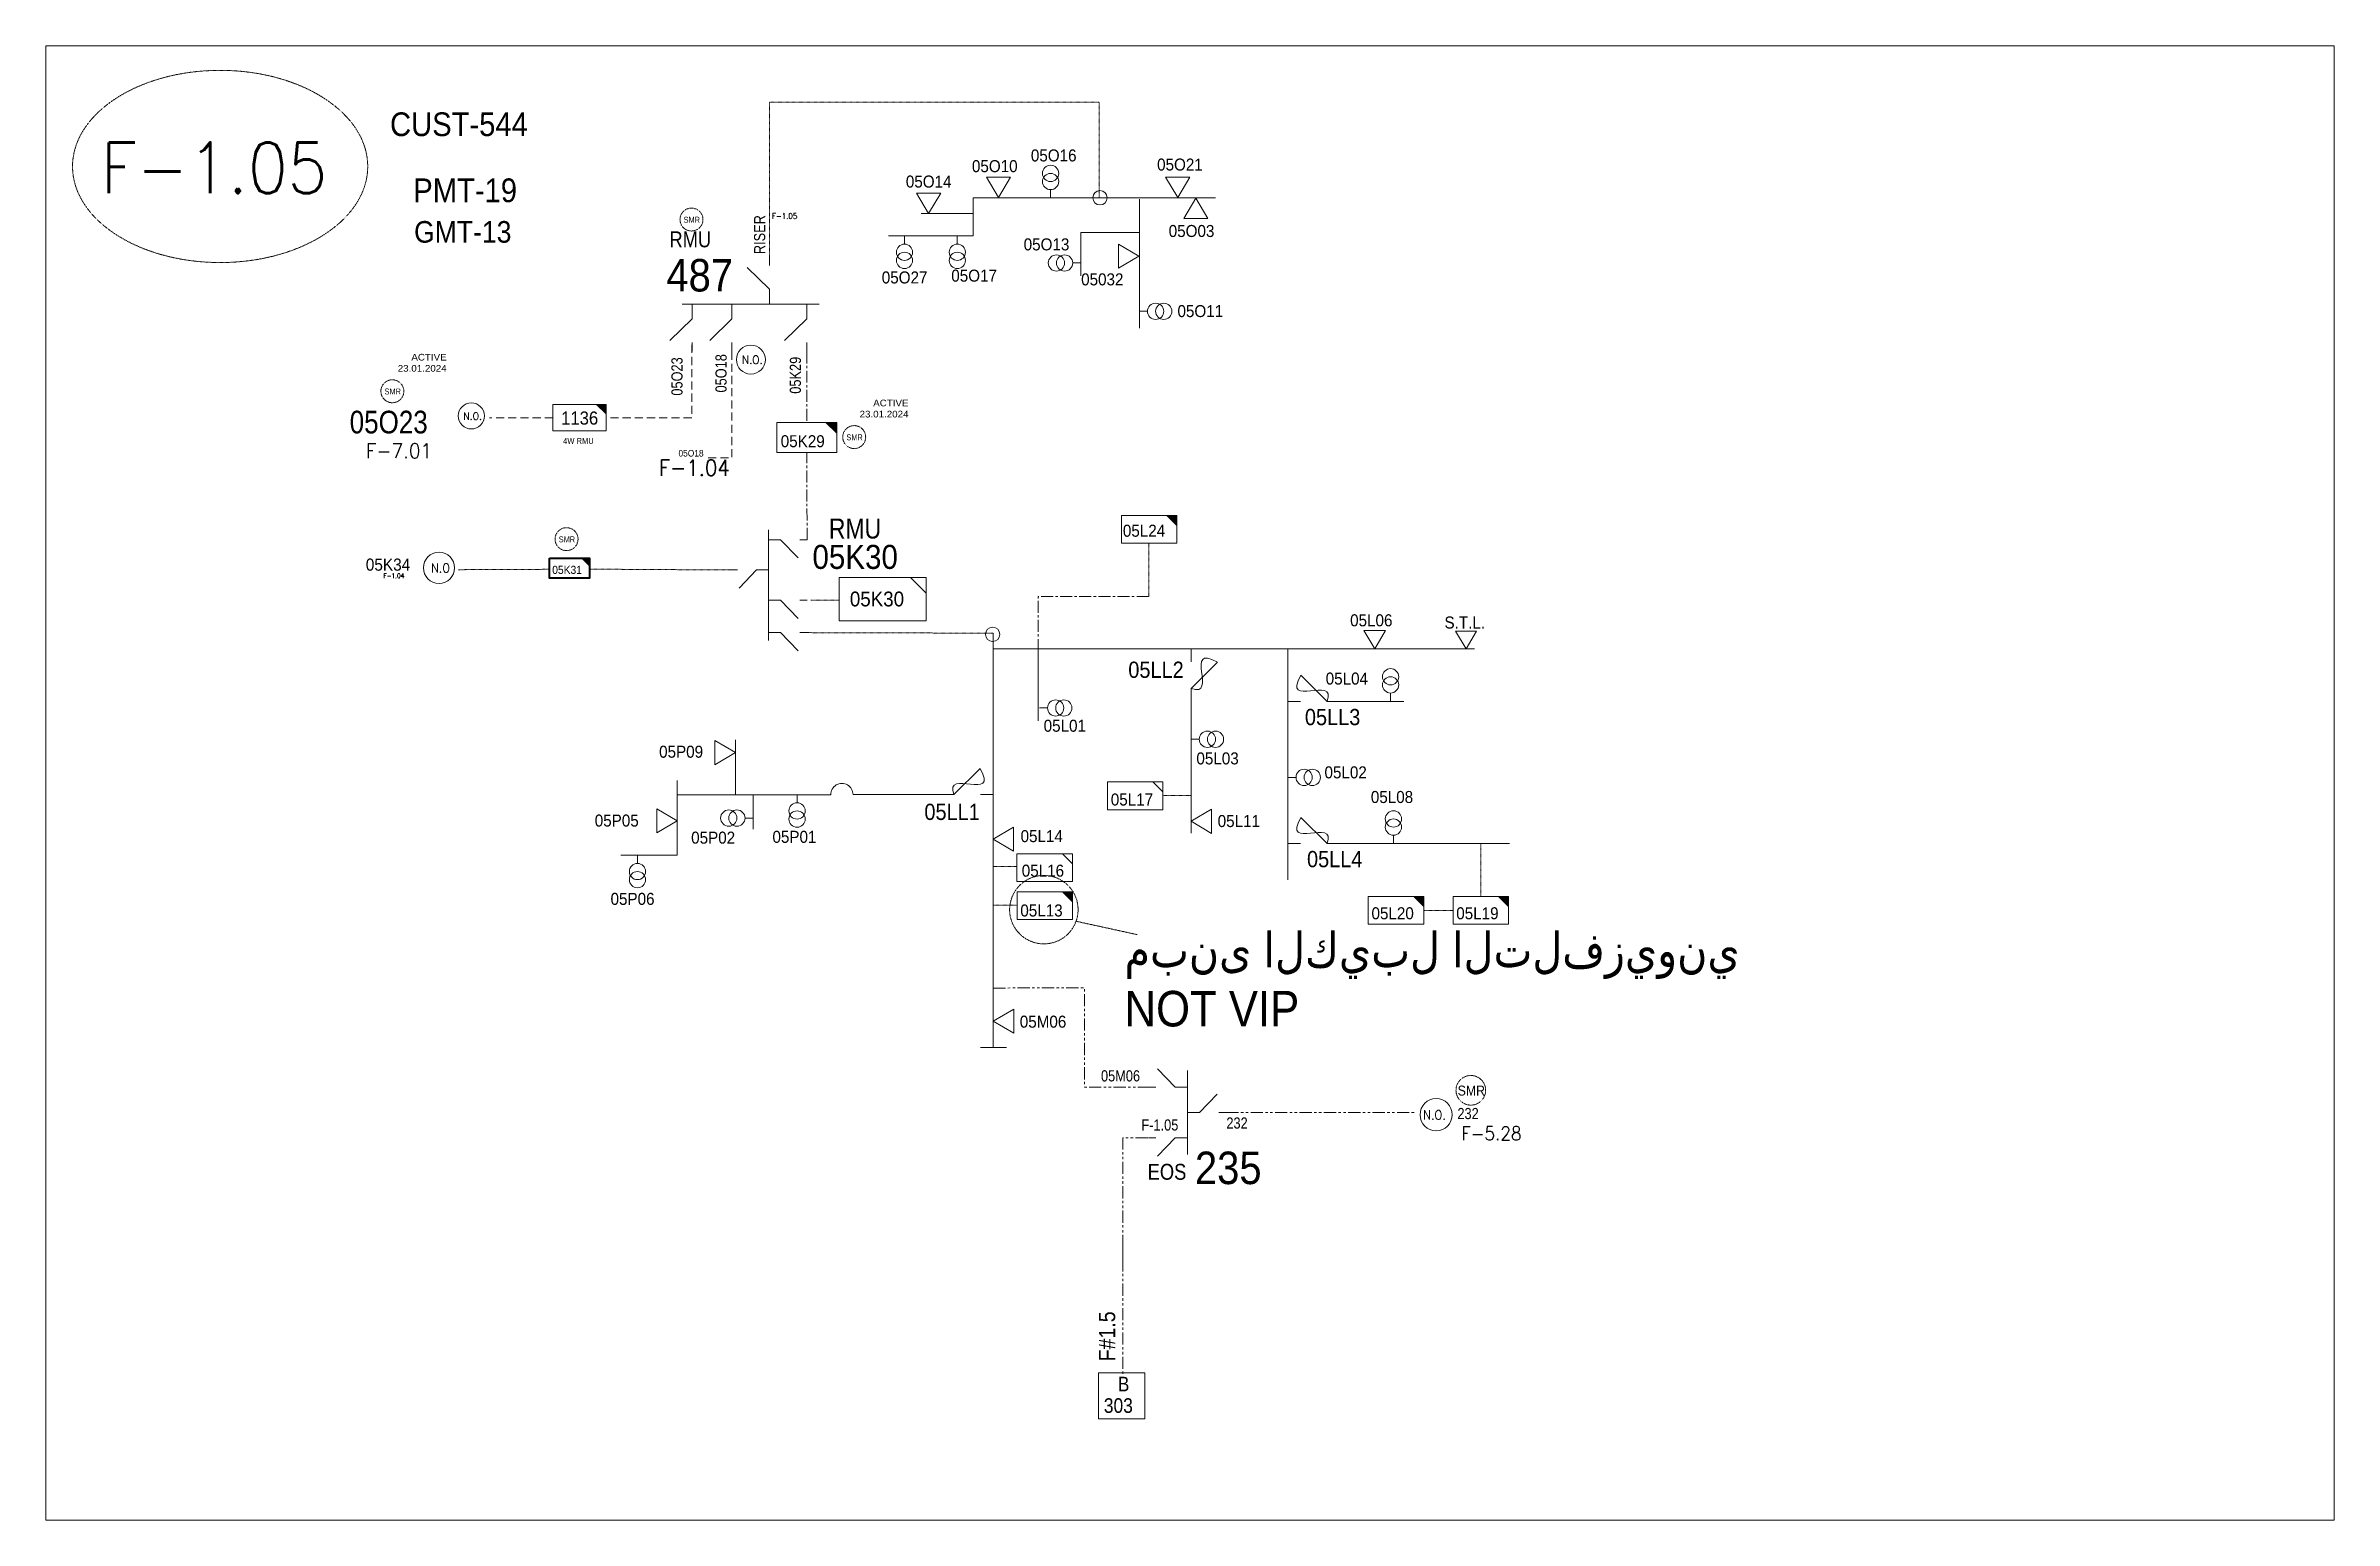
# Model space of a CAD drawing. Header units: metres. Extents: x 65984 to 144644, y -19036 to 23726.
# Drawn here: x 115232 to 116169, y 12758 to 13362 of the extents above; entities that cross this region are included whole.
import ezdxf
from ezdxf.enums import TextEntityAlignment as Align

# ---------------------------------------------------------------- set-up
doc = ezdxf.new("R2010")
doc.units = ezdxf.units.M
doc.header["$MEASUREMENT"] = 0
for name, pattern in [('( Center )', [2, 1.25, -0.25, 0.25, -0.25]), ('( Hidden )', [0.375, 0.25, -0.125]), ('( Phantom )', [2.5, 1.25, -0.25, 0.25, -0.25, 0.25, -0.25]), ('DGN Style 3', [0.013877, 0, -0.013877])]:
    doc.linetypes.add(name, pattern=pattern)
doc.layers.get('0').update_dxf_attribs({"color": 95, "lineweight": 40})
for name, color, linetype, lineweight in [('d_eos', 111, 'Continuous', 40), ('d_eos no', 121, 'Continuous', 40), ('d_fco', 5, 'Continuous', 40), ('d_fco text', 95, 'Continuous', 40), ('d_oh branch', 94, 'Continuous', 40), ('d_switch', 95, 'Continuous', 40), ('d_tf', 1, 'Continuous', 40), ('d_tf no', 6, 'Continuous', 40), ('d_tf_200', 1, 'Continuous', 40), ('d_ug cable', 95, 'Continuous', 40), ('d_ug main line', 95, 'Continuous', 40), ('d_unit sub', 7, 'Continuous', 40), ('FDR  1  05', 172, 'Continuous', 40), ('fedr no', 95, 'Continuous', 40), ('GRID STATION 01', 7, 'Continuous', 40), ('Level 37', 7, 'Continuous', 0), ('O H MAIN FEEDER', 4, 'Continuous', 100), ('SW N O', 114, 'Continuous', 30)]:
    doc.layers.add(name, color=color, linetype=linetype, lineweight=lineweight)
doc.styles.add('NASKHF', font='naskhf.shx', dxfattribs={"height": 8})
doc.styles.get("Standard").update_dxf_attribs({"font": 'txt.shx'})
doc.styles.add('Style-Arial', font='arial.ttf')
doc.styles.add('Style-ENGINEERING', font='ENGINEERING.shx')
doc.styles.add('Style-msdefault', font='msdefault.shx')
doc.styles.add('Style-STANDARD', font='STANDARD.shx')

msp = doc.modelspace()

# ---------------------------------------------------------------- texts
at = {"color": 4, "char_height": 2.7359, "attachment_point": 9}
for insert in [(115396.5, 13228.61), (115585.57, 13209.85)]:
    msp.add_mtext('\\FENGINEERING;\\H1x;\\W1.09375;ACTIVE\\P23.01.2024', dxfattribs=dict(at, insert=insert))
at = {"layer": 'd_eos no', "color": 7, "linetype": 'Continuous', "lineweight": 13, "style": 'Style-Arial', "width": 0.88}
for s, height, p in [('CUST-544', 9.715, (115373.32, 13334.82)), ('GMT-13', 8.843, (115383.16, 13290.31)), ('235', 13.31, (115702.82, 12909.28))]:
    msp.add_text(s, height=height, dxfattribs=at).set_placement(p, align=Align.TOP_LEFT)
at = {"layer": 'd_eos no', "color": 2, "linetype": 'Continuous', "lineweight": 13, "style": 'Style-Arial', "width": 0.88}
msp.add_text('487', height=13.31, dxfattribs=at).set_placement((115486.44, 13274.79), align=Align.TOP_LEFT)
at = {"layer": 'd_eos no', "color": 7, "linetype": 'Continuous', "lineweight": 13, "ltscale": 0.805723, "style": 'Style-Arial', "width": 0.88}
msp.add_text('05K30', height=9.841, dxfattribs=at).set_placement((115546.25, 13157.72), align=Align.TOP_LEFT)
at = {"layer": 'd_eos no', "color": 7, "linetype": 'Continuous', "lineweight": 13, "insert": (115382.84, 13307.77), "char_height": 9.7153, "width": 41.9456, "attachment_point": 1, "style": 'NASKHF'}
msp.add_mtext('\\fArial|b0|i0|c178178|p39;\\H1x;\\W0.88;PMT-19', dxfattribs=at)
at = {"layer": 'd_eos no', "color": 2, "linetype": 'Continuous', "lineweight": 13, "ltscale": 0.965736, "insert": (115674, 12999.34), "char_height": 14.5501, "attachment_point": 1, "style": 'NASKHF'}
msp.add_mtext('\\fArial|b0|i0|c178178|p39;\\H1x;\\W0.88;مبنى الكيبل التلفزيوني\\PNOT VIP', dxfattribs=at)
at = {"layer": 'd_fco text', "color": 7, "linetype": 'Continuous', "lineweight": 13, "style": 'Style-msdefault', "width": 0.916667}
msp.add_text('05LL2', height=6.652, dxfattribs=at).set_placement((115698.23, 13103.26), align=Align.RIGHT)
at = {"layer": 'd_fco text', "color": 111, "linetype": 'Continuous', "lineweight": 13, "style": 'Style-msdefault', "width": 0.916667}
for s, p in [('05LL3', (115770.52, 13083.9)), ('05LL4', (115771.39, 13025.73))]:
    msp.add_text(s, height=6.652, dxfattribs=at).set_placement(p, align=Align.RIGHT)
at = {"layer": 'd_fco text', "color": 7, "linetype": 'Continuous', "lineweight": 13, "style": 'Style-msdefault', "width": 0.916667}
msp.add_text('05LL1', height=6.652, dxfattribs=at).set_placement((115592.08, 13051.73), align=Align.TOP_LEFT)
at = {"layer": 'd_switch', "color": 111, "linetype": 'Continuous', "lineweight": 13, "style": 'Style-ENGINEERING', "width": 0.857143}
msp.add_text('RISER', height=4.565, rotation=90.00037, dxfattribs=at).set_placement((115522.34, 13292.75), align=Align.TOP_RIGHT)
at = {"layer": 'd_switch', "color": 7, "linetype": 'Continuous', "lineweight": 13, "style": 'Style-ENGINEERING', "width": 0.857143}
for s, p in [('05O23', (115488.5, 13218.83)), ('05O18', (115506.54, 13220.12))]:
    msp.add_text(s, height=4.565, rotation=90, dxfattribs=at).set_placement(p, align=Align.TOP_LEFT)
at = {"layer": 'd_switch', "color": 111, "linetype": 'Continuous', "lineweight": 13, "style": 'Style-ENGINEERING', "width": 0.857143}
msp.add_text('05K29', height=4.565, rotation=90, dxfattribs=at).set_placement((115536.97, 13219.62), align=Align.TOP_LEFT)
at = {"layer": 'd_switch', "color": 7, "linetype": 'Continuous', "lineweight": 13, "style": 'Style-ENGINEERING', "width": 0.857143}
for s, p in [('05M06', (115664.37, 12942.58)), ('232', (115715.7, 12923.27))]:
    msp.add_text(s, height=4.565, dxfattribs=at).set_placement(p, align=Align.TOP_LEFT)
msp.add_text('F-1.05', height=4.565, rotation=359.99248, dxfattribs=at).set_placement((115696.04, 12922.47), align=Align.TOP_RIGHT)
at = {"layer": 'd_switch', "color": 2, "linetype": 'Continuous', "lineweight": 13, "style": 'Style-ENGINEERING', "width": 0.857143}
msp.add_text('232', height=4.565, rotation=0.00652, dxfattribs=at).set_placement((115810.28, 12927.15), align=Align.TOP_LEFT)
at = {"layer": 'd_switch', "color": 131, "linetype": 'Continuous', "lineweight": 13, "ltscale": 1.689068, "insert": (115356.8, 13212.65), "char_height": 9.2841, "width": 80.4612, "attachment_point": 1, "style": 'NASKHF'}
msp.add_mtext('\\FENGINEERING;\\H1x;\\W0.857143;05O23', dxfattribs=at)
at = {"layer": 'd_tf no', "color": 111, "linetype": 'Continuous', "lineweight": 13, "style": 'Style-msdefault', "width": 0.945946}
for s, height, p in [('05O10', 4.925, (115611.53, 13315.27)), ('05O16', 4.925, (115635.66, 13319.65)), ('05O21', 4.925, (115687.34, 13315.92)), ('05O14', 4.925, (115584.48, 13308.96)), ('05O13', 4.925, (115632.72, 13283.23)), ('05032', 4.925, (115656.24, 13268.91)), ('05O11', 4.925, (115695.68, 13255.92)), ('1136', 5.391, (115443.36, 13212.35)), ('05L24', 4.925, (115673.33, 13165.98)), ('05L06', 4.925, (115766.36, 13129.3)), ('S.T.L.', 4.925, (115804.99, 13128.4)), ('05L04', 4.925, (115756.36, 13105.44)), ('05L01', 4.925, (115640.9, 13086.13)), ('05P09', 4.925, (115483.47, 13075.49)), ('05L03', 4.925, (115703.43, 13072.75)), ('05L02', 4.925, (115755.87, 13067.04)), ('05L17', 4.925, (115668.38, 13055.92)), ('05L08', 4.925, (115774.84, 13056.95)), ('05P05', 4.925, (115457.12, 13047.3)), ('05L11', 4.925, (115712.14, 13047.1)), ('05P02', 4.925, (115496.59, 13040.3)), ('05P01', 4.925, (115529.87, 13040.64)), ('05L14', 4.925, (115631.46, 13040.93)), ('05L16', 4.925, (115631.93, 13026.78)), ('05P06', 4.925, (115463.59, 13015.23)), ('05L13', 4.925, (115631.35, 13010.48)), ('05L20', 4.925, (115775.11, 13009.33)), ('05L19', 4.925, (115809.81, 13009.33)), ('05M06', 4.925, (115631.12, 12964.95))]:
    msp.add_text(s, height=height, dxfattribs=at).set_placement(p, align=Align.TOP_LEFT)
for s, p in [('05O03', (115692.09, 13283.79)), ('05O27', (115574.62, 13264.76)), ('05O17', (115603.08, 13265.5))]:
    msp.add_text(s, height=4.925, dxfattribs=at).set_placement(p)
at = {"layer": 'd_tf no', "color": 7, "linetype": 'Continuous', "lineweight": 13, "style": 'Style-msdefault', "width": 0.945946}
for s, height, p in [('4W RMU', 2.439, (115444.19, 13201.53)), ('05O18', 2.71, (115491.4, 13196.6)), ('05K34', 4.98, (115363.39, 13152.13))]:
    msp.add_text(s, height=height, dxfattribs=at).set_placement(p, align=Align.TOP_LEFT)
at = {"layer": 'd_tf no', "color": 121, "linetype": 'Continuous', "lineweight": 13, "style": 'Style-msdefault', "width": 0.945946}
for s, height, p in [('05K29', 4.925, (115533.26, 13202.64)), ('05K30', 6.069, (115561.56, 13138.6))]:
    msp.add_text(s, height=height, dxfattribs=at).set_placement(p, align=Align.TOP_LEFT)
at = {"layer": 'd_tf no', "color": 2, "linetype": 'Continuous', "lineweight": 40, "style": 'Style-msdefault', "width": 0.945946}
msp.add_text('05K31', height=3.33, dxfattribs=at).set_placement((115439.71, 13149.16), align=Align.TOP_LEFT)
at = {"layer": 'd_tf no', "color": 1, "lineweight": 13, "attachment_point": 1, "style": 'NASKHF'}
for insert, char_height in [((115493.52, 13292.06), 2.435), ((115371.07, 13221.75), 2.435), ((115560.14, 13202.98), 2.435), ((115442.38, 13161.19), 2.435), ((115810.39, 12936.31), 4.0652)]:
    msp.add_mtext('\\Fmsdefault;\\H1x;\\W0.925;SMR\\P', dxfattribs=dict(at, insert=insert, char_height=char_height))
at = {"layer": 'fedr no', "color": 2, "linetype": 'Continuous', "lineweight": 13, "style": 'Style-STANDARD', "width": 0.909091}
msp.add_text('F-1.04', height=1.943, dxfattribs=at).set_placement((115374.89, 13145.08), align=Align.MIDDLE_CENTER)
at = {"layer": 'fedr no', "color": 6, "linetype": 'Continuous', "lineweight": 13, "insert": (115301.31, 13312.09), "char_height": 20.822, "attachment_point": 5, "style": 'Style-STANDARD'}
msp.add_mtext('F-1.05', dxfattribs=at)
at = {"layer": 'fedr no', "color": 111, "linetype": 'Continuous', "lineweight": 40, "insert": (115534.87, 13292.37), "char_height": 2.331, "width": 14.4147, "attachment_point": 5, "style": 'Style-STANDARD'}
msp.add_mtext('F-1.05', dxfattribs=at)
at = {"layer": 'fedr no', "color": 2, "linetype": 'Continuous', "lineweight": 40, "insert": (115377, 13196.24), "char_height": 6.081, "width": 37.6107, "attachment_point": 5, "style": 'Style-STANDARD'}
msp.add_mtext('F-7.01', dxfattribs=at)
at = {"layer": 'fedr no', "color": 55, "linetype": 'Continuous', "lineweight": 40, "insert": (115497.91, 13189.28), "char_height": 6.508, "width": 40.2517, "attachment_point": 5, "style": 'Style-STANDARD'}
msp.add_mtext('F-1.04', dxfattribs=at)
at = {"layer": 'fedr no', "color": 55, "linetype": 'Continuous', "lineweight": 40, "insert": (115824.2, 12916.74), "char_height": 5.541, "attachment_point": 5, "style": 'Style-STANDARD'}
msp.add_mtext('F-5.28', dxfattribs=at)
at = {"layer": 'GRID STATION 01', "color": 111, "linetype": 'Continuous', "lineweight": 13, "style": 'Style-msdefault', "width": 0.9}
msp.add_text('F#1.5', height=6.655, rotation=90, dxfattribs=at).set_placement((115663.52, 12823.38), align=Align.TOP_LEFT)
at = {"layer": 'GRID STATION 01', "color": 111, "linetype": 'Continuous', "lineweight": 13, "style": 'Style-msdefault', "width": 0.888889}
for s, height, p in [('B', 5.99, (115671.25, 12817.1)), ('303', 5.989, (115665.54, 12808.29))]:
    msp.add_text(s, height=height, dxfattribs=at).set_placement(p, align=Align.TOP_LEFT)
at = {"layer": 'Level 37', "color": 2, "linetype": 'Continuous', "lineweight": 13, "style": 'Style-msdefault', "width": 0.86}
msp.add_text('RMU', height=6.522, rotation=0.00037, dxfattribs=at).set_placement((115504.78, 13286.09), align=Align.TOP_RIGHT)
at = {"layer": 'Level 37', "color": 7, "linetype": 'Continuous', "lineweight": 13, "ltscale": 1.13661, "style": 'Style-msdefault', "width": 0.86}
msp.add_text('RMU', height=8.184, rotation=0.00037, dxfattribs=at).set_placement((115574.38, 13168.51), align=Align.TOP_RIGHT)
at = {"layer": 'Level 37', "color": 7, "linetype": 'Continuous', "lineweight": 13, "style": 'Style-msdefault', "width": 0.86}
msp.add_text('EOS', height=6.522, rotation=0.00037, dxfattribs=at).set_placement((115699.31, 12904.27), align=Align.TOP_RIGHT)

# ---------------------------------------------------------------- blocks, each defined once
blk = doc.blocks.new('TF_8')
at = {"color": 0, "linetype": 'ByBlock', "lineweight": -2}
blk.add_line((6.3, 4.95), (9.9, 1.35), dxfattribs=at)
blk.add_3dface([(-10.1, 4.95), (9.9, 4.95), (9.9, -5.05), (-10.1, -5.05)], dxfattribs=at)
blk = doc.blocks.new('exist.us-1000kva')
at = {"color": 0, "linetype": 'ByBlock', "lineweight": -2, "flags": 128}
blk.add_lwpolyline([(40, 12.9), (32.8, 20), (40, 20)], close=True, dxfattribs=at)
at = {"color": 0, "linetype": 'ByBlock', "lineweight": -2, "extrusion": (0, 0, -1)}
blk.add_solid([(-40, 12.9), (-32.8, 20), (-40, 20)], dxfattribs=at)
at = {"color": 0, "linetype": 'ByBlock', "lineweight": -2, "xscale": 2, "yscale": 2}
blk.add_blockref('TF_8', (20.2, 10.1), dxfattribs=at)
blk = doc.blocks.new('*U1012')
at = {"layer": 'd_fco', "color": 7, "linetype": 'Continuous', "lineweight": 13}
blk.add_line((-4.6, 4.2), (-10.1, 4.2), dxfattribs=at)
at = {"layer": 'd_fco', "color": 7, "linetype": 'Continuous', "lineweight": 13, "flags": 128}
blk.add_lwpolyline([(13, 4.2), (7.1, 4.2), (-4.4, -7.3)], dxfattribs=at)
at = {"layer": 'd_fco', "color": 7, "linetype": 'Continuous', "lineweight": 13}
blk.add_open_spline([(-4.4, -7.3), (-13, 7.7), (11.6, -7.7), (7.1, 4.2)], degree=3, dxfattribs=at)
blk = doc.blocks.new('TFU_106')
at = {"layer": 'd_tf_200', "color": 111, "linetype": 'Continuous', "lineweight": 13}
blk.add_line((0, 10), (0, 0), dxfattribs=at)
at = {"layer": 'd_tf_200', "color": 111, "linetype": 'Continuous', "lineweight": 13, "extrusion": (0, 0, -1)}
for centre in [(0, 30), (0, 20)]:
    blk.add_circle(centre, 10, dxfattribs=at)
blk = doc.blocks.new('*U1102')
at = {"layer": 'd_fco', "color": 111, "linetype": 'Continuous', "lineweight": 13}
blk.add_line((-4.6, 4.2), (-10.1, 4.2), dxfattribs=at)
at = {"layer": 'd_fco', "color": 111, "linetype": 'Continuous', "lineweight": 13, "extrusion": (0, 0, -1), "flags": 128}
blk.add_lwpolyline([(-13, 4.2), (-7.1, 4.2), (4.4, -7.3)], dxfattribs=at)
at = {"layer": 'd_fco', "color": 111, "linetype": 'Continuous', "lineweight": 13}
blk.add_open_spline([(-4.4, -7.3), (-13, 7.7), (11.6, -7.7), (7.1, 4.2)], degree=3, dxfattribs=at)
blk = doc.blocks.new('*U1453')
at = {"layer": 'SW N O', "color": 3, "lineweight": 13, "ltscale": 0.426762, "extrusion": (0, 0, -1)}
blk.add_circle((0, 0), 16.8, dxfattribs=at)
at = {"layer": 'SW N O', "color": 3, "lineweight": 13, "extrusion": (0, 0, -1), "style": 'Style-STANDARD'}
blk.add_text('N.O.', height=9.6, rotation=360, dxfattribs=at).set_placement((-1.7, -0.2), align=Align.MIDDLE_CENTER)
blk = doc.blocks.new('TRA1_859')
at = {"layer": 'd_tf', "color": 111, "linetype": 'Continuous', "lineweight": 13, "ltscale": 0.000381836, "flags": 128}
blk.add_lwpolyline([(10, -17), (0, 0), (-10, -17)], close=True, dxfattribs=at)
blk = doc.blocks.new('TRA1_858')
at = {"layer": 'd_tf', "color": 111, "linetype": 'Continuous', "lineweight": 13, "ltscale": 0.000381836, "xscale": 1.000046566207833, "yscale": 1.000046566207833, "zscale": 1.000046566207833, "rotation": 180}
blk.add_blockref('TRA1_859', (0, 0), dxfattribs=at)
blk = doc.blocks.new('TRA1_861')
at = {"layer": 'd_tf', "color": 111, "linetype": 'Continuous', "lineweight": 13, "ltscale": 0.000377166, "flags": 128}
blk.add_lwpolyline([(10, -17), (0, 0), (-10, -17)], close=True, dxfattribs=at)
blk = doc.blocks.new('TRA1_860')
at = {"layer": 'd_tf', "color": 111, "linetype": 'Continuous', "lineweight": 13, "ltscale": 0.000377166, "xscale": 1.000046566207833, "yscale": 1.000046566207833, "zscale": 1.000046566207833, "rotation": 180}
blk.add_blockref('TRA1_861', (0, 0), dxfattribs=at)
blk = doc.blocks.new('TRA1_863')
at = {"layer": 'd_tf', "color": 111, "linetype": 'Continuous', "lineweight": 13, "ltscale": 0.000352979, "flags": 128}
blk.add_lwpolyline([(10.1, -17), (0.1, 0), (-9.9, -17)], close=True, dxfattribs=at)
blk = doc.blocks.new('TRA1_862')
at = {"layer": 'd_tf', "color": 111, "linetype": 'Continuous', "lineweight": 13, "ltscale": 0.000352979, "xscale": 1.000046566207833, "yscale": 1.000046566207833, "zscale": 1.000046566207833, "rotation": 180}
blk.add_blockref('TRA1_863', (0, 0), dxfattribs=at)
blk = doc.blocks.new('TRA1_865')
at = {"layer": 'd_tf', "color": 111, "linetype": 'Continuous', "lineweight": 13, "ltscale": 0.000345573, "flags": 128}
blk.add_lwpolyline([(10.1, -17), (0.1, 0), (-9.9, -17)], close=True, dxfattribs=at)
blk = doc.blocks.new('TRA1_864')
at = {"layer": 'd_tf', "color": 111, "linetype": 'Continuous', "lineweight": 13, "ltscale": 0.000345573, "xscale": 1.000046566207833, "yscale": 1.000046566207833, "zscale": 1.000046566207833, "rotation": 180}
blk.add_blockref('TRA1_865', (0, 0), dxfattribs=at)
blk = doc.blocks.new('*U893')
at = {"layer": 'SW N O', "color": 3, "lineweight": 13}
blk.add_circle((0, 0), 16.8, dxfattribs=at)
at = {"layer": 'SW N O', "color": 3, "lineweight": 13, "style": 'Style-STANDARD'}
blk.add_text('N.O.', height=9.6, dxfattribs=at).set_placement((1.7, -0.2), align=Align.MIDDLE_CENTER)
blk = doc.blocks.new('*U1430')
at = {"layer": 'SW N O', "color": 3, "lineweight": 13}
blk.add_circle((0, 0), 16.8, dxfattribs=at)
at = {"layer": 'SW N O', "color": 3, "lineweight": 13, "style": 'Style-STANDARD'}
blk.add_text('N.O', height=9.6, dxfattribs=at).set_placement((1.7, -0.2), align=Align.MIDDLE_CENTER)

# ---------------------------------------------------------------- linework, layer by layer
at = {"layer": 'd_eos', "color": 2, "linetype": 'Continuous', "lineweight": 13, "ltscale": 0.832639}
for p, q in [((115528.62, 13272.1), (115528.62, 13275.79)), ((115528.62, 13262.4), (115519.48, 13271.26)), ((115528.62, 13256.33), (115528.62, 13262.4)), ((115496.94, 13250.27), (115487.8, 13241.4)), ((115492.94, 13256.33), (115548.93, 13256.33)), ((115496.94, 13256.33), (115496.94, 13250.27)), ((115513.31, 13250.27), (115504.17, 13241.4)), ((115513.31, 13256.33), (115513.31, 13250.27)), ((115543.93, 13250.27), (115534.79, 13241.4)), ((115543.93, 13256.33), (115543.93, 13250.27)), ((115496.94, 13240.56), (115496.94, 13236.87)), ((115513.31, 13240.56), (115513.31, 13236.87)), ((115543.93, 13240.56), (115543.93, 13236.87))]:
    msp.add_line(p, q, dxfattribs=at)
at = {"layer": 'd_eos', "color": 7, "linetype": 'Continuous', "lineweight": 13, "ltscale": 0.674438}
for p, q in [((115528.28, 13118.54), (115528.28, 13163.89)), ((115528.27, 13159.84), (115533.19, 13159.84)), ((115533.19, 13159.84), (115540.37, 13152.44)), ((115541.05, 13159.84), (115544.04, 13159.84)), ((115515.5, 13147.44), (115512.51, 13147.44)), ((115523.36, 13147.44), (115516.18, 13140.04)), ((115528.28, 13147.44), (115523.36, 13147.44)), ((115528.28, 13135.04), (115533.19, 13135.04)), ((115533.19, 13135.04), (115540.37, 13127.64)), ((115541.05, 13135.04), (115544.04, 13135.04)), ((115528.27, 13121.78), (115533.19, 13121.78)), ((115533.19, 13121.78), (115540.37, 13114.38)), ((115541.05, 13121.78), (115544.04, 13121.78))]:
    msp.add_line(p, q, dxfattribs=at)
at = {"layer": 'd_eos', "color": 7, "linetype": 'Continuous', "lineweight": 13, "ltscale": 0.731598}
for p, q in [((115694.8, 12935.71), (115687.55, 12943.18)), ((115699.76, 12908.05), (115699.76, 12942.54)), ((115686.86, 12935.71), (115683.85, 12935.71)), ((115699.76, 12935.71), (115694.8, 12935.71)), ((115704.72, 12925.3), (115711.98, 12932.77)), ((115699.76, 12925.3), (115704.72, 12925.3)), ((115712.67, 12925.3), (115715.68, 12925.3)), ((115686.86, 12914.89), (115683.85, 12914.89)), ((115694.8, 12914.88), (115687.55, 12907.41)), ((115699.76, 12914.89), (115694.8, 12914.89))]:
    msp.add_line(p, q, dxfattribs=at)
at = {"layer": 'd_oh branch', "color": 111, "linetype": 'Continuous', "lineweight": 13}
for p, q in [((115711.18, 13299.85), (115612, 13299.85)), ((115612, 13284.23), (115612, 13299.85)), ((115680.08, 13246.45), (115680.08, 13299.28)), ((115612, 13293.43), (115590.69, 13293.43)), ((115680.08, 13285.7), (115656.12, 13285.7)), ((115656.12, 13267.83), (115656.12, 13285.7)), ((115612, 13284.23), (115577.34, 13284.23)), ((115817.31, 13115.11), (115620.23, 13115.11)), ((115638.62, 13115.11), (115638.62, 13085.61)), ((115740.88, 13115.11), (115740.88, 13020.62)), ((115701.27, 13094.88), (115701.27, 13039.73)), ((115788.31, 13093.64), (115761.13, 13093.64)), ((115514.7, 13055.43), (115514.7, 13077.93)), ((115490.86, 13061.19), (115490.86, 13030.7)), ((115553.73, 13055.43), (115490.86, 13055.43)), ((115521.97, 13055.43), (115521.97, 13041.37)), ((115599.95, 13055.45), (115562.86, 13055.45)), ((115831.64, 13035.4), (115761.26, 13035.4)), ((115490.86, 13030.7), (115467.79, 13030.7))]:
    msp.add_line(p, q, dxfattribs=at)
msp.add_arc((115558.3, 13055.45), 4.57, 0.06742, 180.23449, dxfattribs=at)
at = {"layer": 'd_ug cable', "color": 241, "linetype": '( Hidden )', "lineweight": 13, "ltscale": 13.31}
msp.add_line((115439.99, 13209.81), (115413.97, 13209.81), dxfattribs=at)
at = {"layer": 'd_ug cable', "color": 111, "linetype": 'DGN Style 3', "lineweight": 13}
for p, q in [((115683.91, 13136.65), (115683.91, 13158.34)), ((115438.23, 13147.72), (115401.28, 13147.56)), ((115512.51, 13147.44), (115454.78, 13147.79)), ((115557.27, 13135.12), (115545.48, 13135.15)), ((115620.24, 13121.57), (115544.04, 13121.78)), ((115689.7, 13055.07), (115701.27, 13055.07)), ((115819.84, 13013.71), (115819.84, 13035.4)), ((115629.93, 13026.01), (115620.23, 13026.01)), ((115630.02, 13010.14), (115620.23, 13010.14)), ((115808.48, 13008.03), (115796.5, 13008.03))]:
    msp.add_line(p, q, dxfattribs=at)
at = {"layer": 'd_ug cable', "color": 2, "linetype": 'DGN Style 3', "lineweight": 13}
msp.add_line((115654.08, 13003.62), (115679.19, 12998.13), dxfattribs=at)
at = {"layer": 'd_ug cable', "color": 111, "linetype": 'DGN Style 3', "lineweight": 13, "flags": 128}
msp.add_lwpolyline([(115528.62, 13275.79), (115528.62, 13339), (115663.65, 13339), (115663.65, 13299.85)], dxfattribs=at)
at = {"layer": 'd_ug cable', "color": 241, "linetype": '( Hidden )', "lineweight": 13, "ltscale": 13.31, "flags": 128}
msp.add_lwpolyline([(115496.92, 13239.65), (115496.92, 13209.81), (115461.74, 13209.81)], dxfattribs=at)
at = {"layer": 'd_ug cable', "color": 234, "linetype": '( Hidden )', "lineweight": 13, "ltscale": 13.31, "flags": 128}
msp.add_lwpolyline([(115513.31, 13236.87), (115513.31, 13193.39), (115502.44, 13193.39)], dxfattribs=at)
at = {"layer": 'd_ug cable', "color": 2, "linetype": 'DGN Style 3', "lineweight": 13}
for centre, radius in [((115496.72, 13290.94), 4.7), ((115374.27, 13220.62), 4.7), ((115563.34, 13201.86), 4.7), ((115445.59, 13160.07), 4.7), ((115640.98, 13008.35), 14.01), ((115815.77, 12934.39), 6.07)]:
    msp.add_circle(centre, radius, dxfattribs=at)
at = {"layer": 'd_ug main line', "color": 111, "linetype": '( Phantom )', "lineweight": 13, "ltscale": 3.993}
msp.add_line((115673.3, 12865.2), (115673.3, 12817.86), dxfattribs=at)
at = {"layer": 'd_ug main line', "color": 111, "linetype": '( Center )', "lineweight": 13, "ltscale": 3.91314, "flags": 128}
for points in [[(115543.93, 13236.87), (115543.93, 13207.83)], [(115544.04, 13159.84), (115543.93, 13195.58)], [(115683.87, 13136.53), (115638.62, 13136.53), (115638.62, 13115.12)]]:
    msp.add_lwpolyline(points, dxfattribs=at)
at = {"layer": 'd_ug main line', "color": 111, "linetype": '( Phantom )', "lineweight": 13, "ltscale": 3.993, "flags": 128}
for points in [[(115620.23, 12976.27), (115657.65, 12976.29), (115657.65, 12935.71), (115683.85, 12935.71)], [(115715.68, 12925.3), (115793.04, 12925.3)], [(115673.3, 12870.18), (115673.3, 12914.88), (115684.15, 12914.88)], [(115673.3, 12870.18), (115673.3, 12870.18), (115673.3, 12864.87)]]:
    msp.add_lwpolyline(points, dxfattribs=at)
at = {"layer": 'fedr no', "color": 82, "linetype": 'DGN Style 3', "lineweight": 13, "true_color": 0x1dc70e}
msp.add_ellipse((115303.76, 13312.68), major_axis=(60.42, 0), ratio=0.651175, dxfattribs=at)
at = {"layer": 'GRID STATION 01', "color": 111, "lineweight": 13, "ltscale": 0.379284, "flags": 128}
msp.add_lwpolyline([(115682.27, 12799.86), (115663.38, 12799.86), (115663.38, 12818.75), (115682.27, 12818.75)], close=True, dxfattribs=at)
at = {"layer": 'O H MAIN FEEDER', "color": 111, "lineweight": 13, "ltscale": 0.649935}
for p, q in [((115620.24, 13121.57), (115620.23, 12998.02)), ((115620.23, 13005.68), (115620.23, 12951.91)), ((115615.04, 12951.91), (115625.65, 12951.91))]:
    msp.add_line(p, q, dxfattribs=at)
at = {"layer": 'O H MAIN FEEDER', "color": 140, "linetype": 'Continuous', "lineweight": 13, "flags": 128}
msp.add_lwpolyline([(115232.38, 13362.1), (116169.24, 13362.1), (116169.24, 12758.33), (115232.38, 12758.33)], close=True, dxfattribs=at)
at = {"layer": 'O H MAIN FEEDER', "color": 111, "lineweight": 13, "ltscale": 0.649935}
for centre in [(115663.96, 13299.85), (115620.02, 13121.09)]:
    msp.add_circle(centre, 2.93, dxfattribs=at)

# ---------------------------------------------------------------- block references
at = {"layer": 'd_fco', "color": 7, "linetype": 'Continuous', "lineweight": 13, "extrusion": (0, 0, -1), "xscale": 0.9317000000000002, "yscale": 0.9317000000000002, "zscale": 0.9317000000000002, "rotation": 270.0000000006001}
msp.add_blockref('*U1012', (-115705.21, 13105.59), dxfattribs=at)
at = {"layer": 'd_fco', "color": 111, "linetype": 'Continuous', "lineweight": 13, "extrusion": (0, 0, -1), "xscale": 0.9317000000000002, "yscale": 0.9317000000000002, "zscale": 0.9317000000000002, "rotation": 180.0000000006001}
for p in [(-115750.33, 13097.56), (-115750.33, 13039.32)]:
    msp.add_blockref('*U1102', p, dxfattribs=at)
at = {"layer": 'd_fco', "color": 7, "linetype": 'Continuous', "lineweight": 13, "xscale": 0.9317000000000002, "yscale": 0.9317000000000002, "zscale": 0.9317000000000002, "rotation": 180.0000000006001}
msp.add_blockref('*U1012', (115610.79, 13059.38), dxfattribs=at)
at = {"layer": 'd_tf', "color": 111, "linetype": 'Continuous', "lineweight": 13, "ltscale": 0.000377166, "xscale": 0.4924700000000001, "yscale": 0.4924700000000001, "zscale": 0.4924700000000001}
for p in [(115622.44, 13299.95), (115695.77, 13299.95)]:
    msp.add_blockref('TRA1_860', p, dxfattribs=at)
for p, rotation in [((115593.82, 13293.36), 359.9999999999999), ((115679.9, 13275.96), 89.99999999999997), ((115620.23, 13037.19), 269.9999999999999), ((115701.28, 13044.52), 269.9999999999999)]:
    msp.add_blockref('TRA1_860', p, dxfattribs=dict(at, rotation=rotation))
at = {"layer": 'd_tf', "color": 111, "linetype": 'Continuous', "lineweight": 13, "ltscale": 0.000377166, "extrusion": (0, 0, -1), "xscale": 0.4924700000000001, "yscale": 0.4924700000000001, "zscale": 0.4924700000000001}
for p, rotation in [((-115703.22, 13299.76), 180), ((-115514.69, 13072.64), 269.9999999999999), ((-115490.85, 13044.68), 270)]:
    msp.add_blockref('TRA1_860', p, dxfattribs=dict(at, rotation=rotation))
at = {"layer": 'd_tf', "color": 111, "linetype": 'Continuous', "lineweight": 13, "ltscale": 0.000352979, "xscale": 0.4450986560156375, "yscale": 0.4450986560156375, "zscale": 0.4450986560156375, "rotation": 359.9999999999999}
msp.add_blockref('TRA1_862', (115776.48, 13115.12), dxfattribs=at)
at = {"layer": 'd_tf', "color": 111, "linetype": 'Continuous', "lineweight": 13, "ltscale": 0.000345573, "xscale": 0.43059367098212, "yscale": 0.43059367098212, "zscale": 0.43059367098212, "rotation": 359.9999999999999}
msp.add_blockref('TRA1_864', (115813.87, 13115.12), dxfattribs=at)
at = {"layer": 'd_tf', "color": 111, "linetype": 'Continuous', "lineweight": 13, "ltscale": 0.000381836, "xscale": 0.4924700000000001, "yscale": 0.4924700000000001, "zscale": 0.4924700000000001, "rotation": 269.9999999999999}
msp.add_blockref('TRA1_858', (115620.25, 12962.64), dxfattribs=at)
at = {"layer": 'd_tf_200', "color": 111, "linetype": 'Continuous', "lineweight": 13, "extrusion": (0, 0, -1), "xscale": 0.3327500000000001, "yscale": 0.3327500000000001, "zscale": 0.3327500000000001}
for p, rotation in [((-115643.72, 13299.85), 359.9999999999998), ((-115583.93, 13284.2), 180.0000000000642), ((-115605.55, 13284.2), 179.9999999999997), ((-115539.95, 13055.43), 179.9999999999997), ((-115521.97, 13045.84), 269.9999999999999), ((-115474.61, 13030.62), 179.9999999999997)]:
    msp.add_blockref('TFU_106', p, dxfattribs=dict(at, rotation=rotation))
at = {"layer": 'd_tf_200', "color": 111, "linetype": 'Continuous', "lineweight": 13, "xscale": 0.3327500000000001, "yscale": 0.3327500000000001, "zscale": 0.3327500000000001}
for p, rotation in [((115656.12, 13273.16), 89.99999999999973), ((115680.08, 13253.36), 269.9999999999997), ((115782.91, 13093.73), 359.9999999999999), ((115639.16, 13090.94), 269.9999999999999), ((115701.27, 13078.14), 269.9999999999999), ((115740.88, 13062.52), 269.9999999999999), ((115784.1, 13035.51), 359.9999999999999)]:
    msp.add_blockref('TFU_106', p, dxfattribs=dict(at, rotation=rotation))
at = {"layer": 'd_unit sub', "color": 111, "linetype": 'Continuous', "lineweight": 13, "rotation": 359.9999999999999}
for name, p, xscale, yscale, zscale in [('exist.us-1000kva', (115439.99, 13204.37), 0.5436278578744327, 0.5436278578744327, 0.5112185192279068), ('TF_8', (115575.19, 13135.58), 1.776364389208689, 1.776364389208689, 0.5680205769198965), ('TF_8', (115678.46, 13055.01), 1.136041153839793, 1.136041153839793, 0.5680205769198965), ('TF_8', (115641.4, 13025.63), 1.136041153839793, 1.136041153839793, 0.5680205769198965)]:
    msp.add_blockref(name, p, dxfattribs=dict(at, xscale=xscale, yscale=yscale, zscale=zscale))
at = {"layer": 'd_unit sub', "color": 2, "linetype": 'Continuous', "lineweight": 13, "xscale": 0.6128843236423052, "yscale": 0.6128843236423052, "zscale": 0.5680205769198965, "rotation": 359.9999999999999}
msp.add_blockref('exist.us-1000kva', (115531.67, 13195.58), dxfattribs=at)
at = {"layer": 'd_unit sub', "color": 2, "linetype": 'Continuous', "lineweight": 40, "xscale": 0.4084356558034805, "yscale": 0.4084356558034805, "zscale": 0.3840860399909141, "rotation": 359.9999999999999}
msp.add_blockref('exist.us-1000kva', (115438.64, 13144.11), dxfattribs=at)
at = {"layer": 'FDR  1  05', "color": 111, "linetype": 'Continuous', "lineweight": 13, "xscale": 0.5680205769198965, "yscale": 0.5680205769198965, "zscale": 0.5680205769198965, "rotation": 359.9999999999999}
for p in [(115672.71, 13158.41), (115630.02, 13004.27), (115773.78, 13002.35), (115808.48, 13002.35)]:
    msp.add_blockref('exist.us-1000kva', p, dxfattribs=at)
at = {"layer": 'SW N O', "color": 3, "lineweight": 13}
for name, p, xscale, yscale, zscale in [('*U893', (115521.04, 13233.58), 0.3534637103772187, 0.3534637103772187, 0.3534637103772187), ('*U893', (115406.61, 13210.53), 0.3181173393394968, 0.3181173393394968, 0.3181173393394968), ('*U1430', (115393.37, 13148.32), 0.3802323358536944, 0.3802323358536944, 0.3802323358536944)]:
    msp.add_blockref(name, p, dxfattribs=dict(at, xscale=xscale, yscale=yscale, zscale=zscale))
at = {"layer": 'SW N O', "color": 3, "lineweight": 13, "extrusion": (0, 0, -1), "xscale": 0.3927374559746875, "yscale": 0.3927374559746875, "zscale": 0.3927374559746875, "rotation": 359.9934821459964}
msp.add_blockref('*U1453', (-115801.57, 12924.4), dxfattribs=at)

msp.set_redraw_order([(e.dxf.handle, doc.entitydb.next_handle()) for e in msp.query("TEXT MTEXT ATTDEF DIMENSION ARC_DIMENSION")])  # texts and dimensions are drawn at this point

doc.saveas('drawing.dxf')
